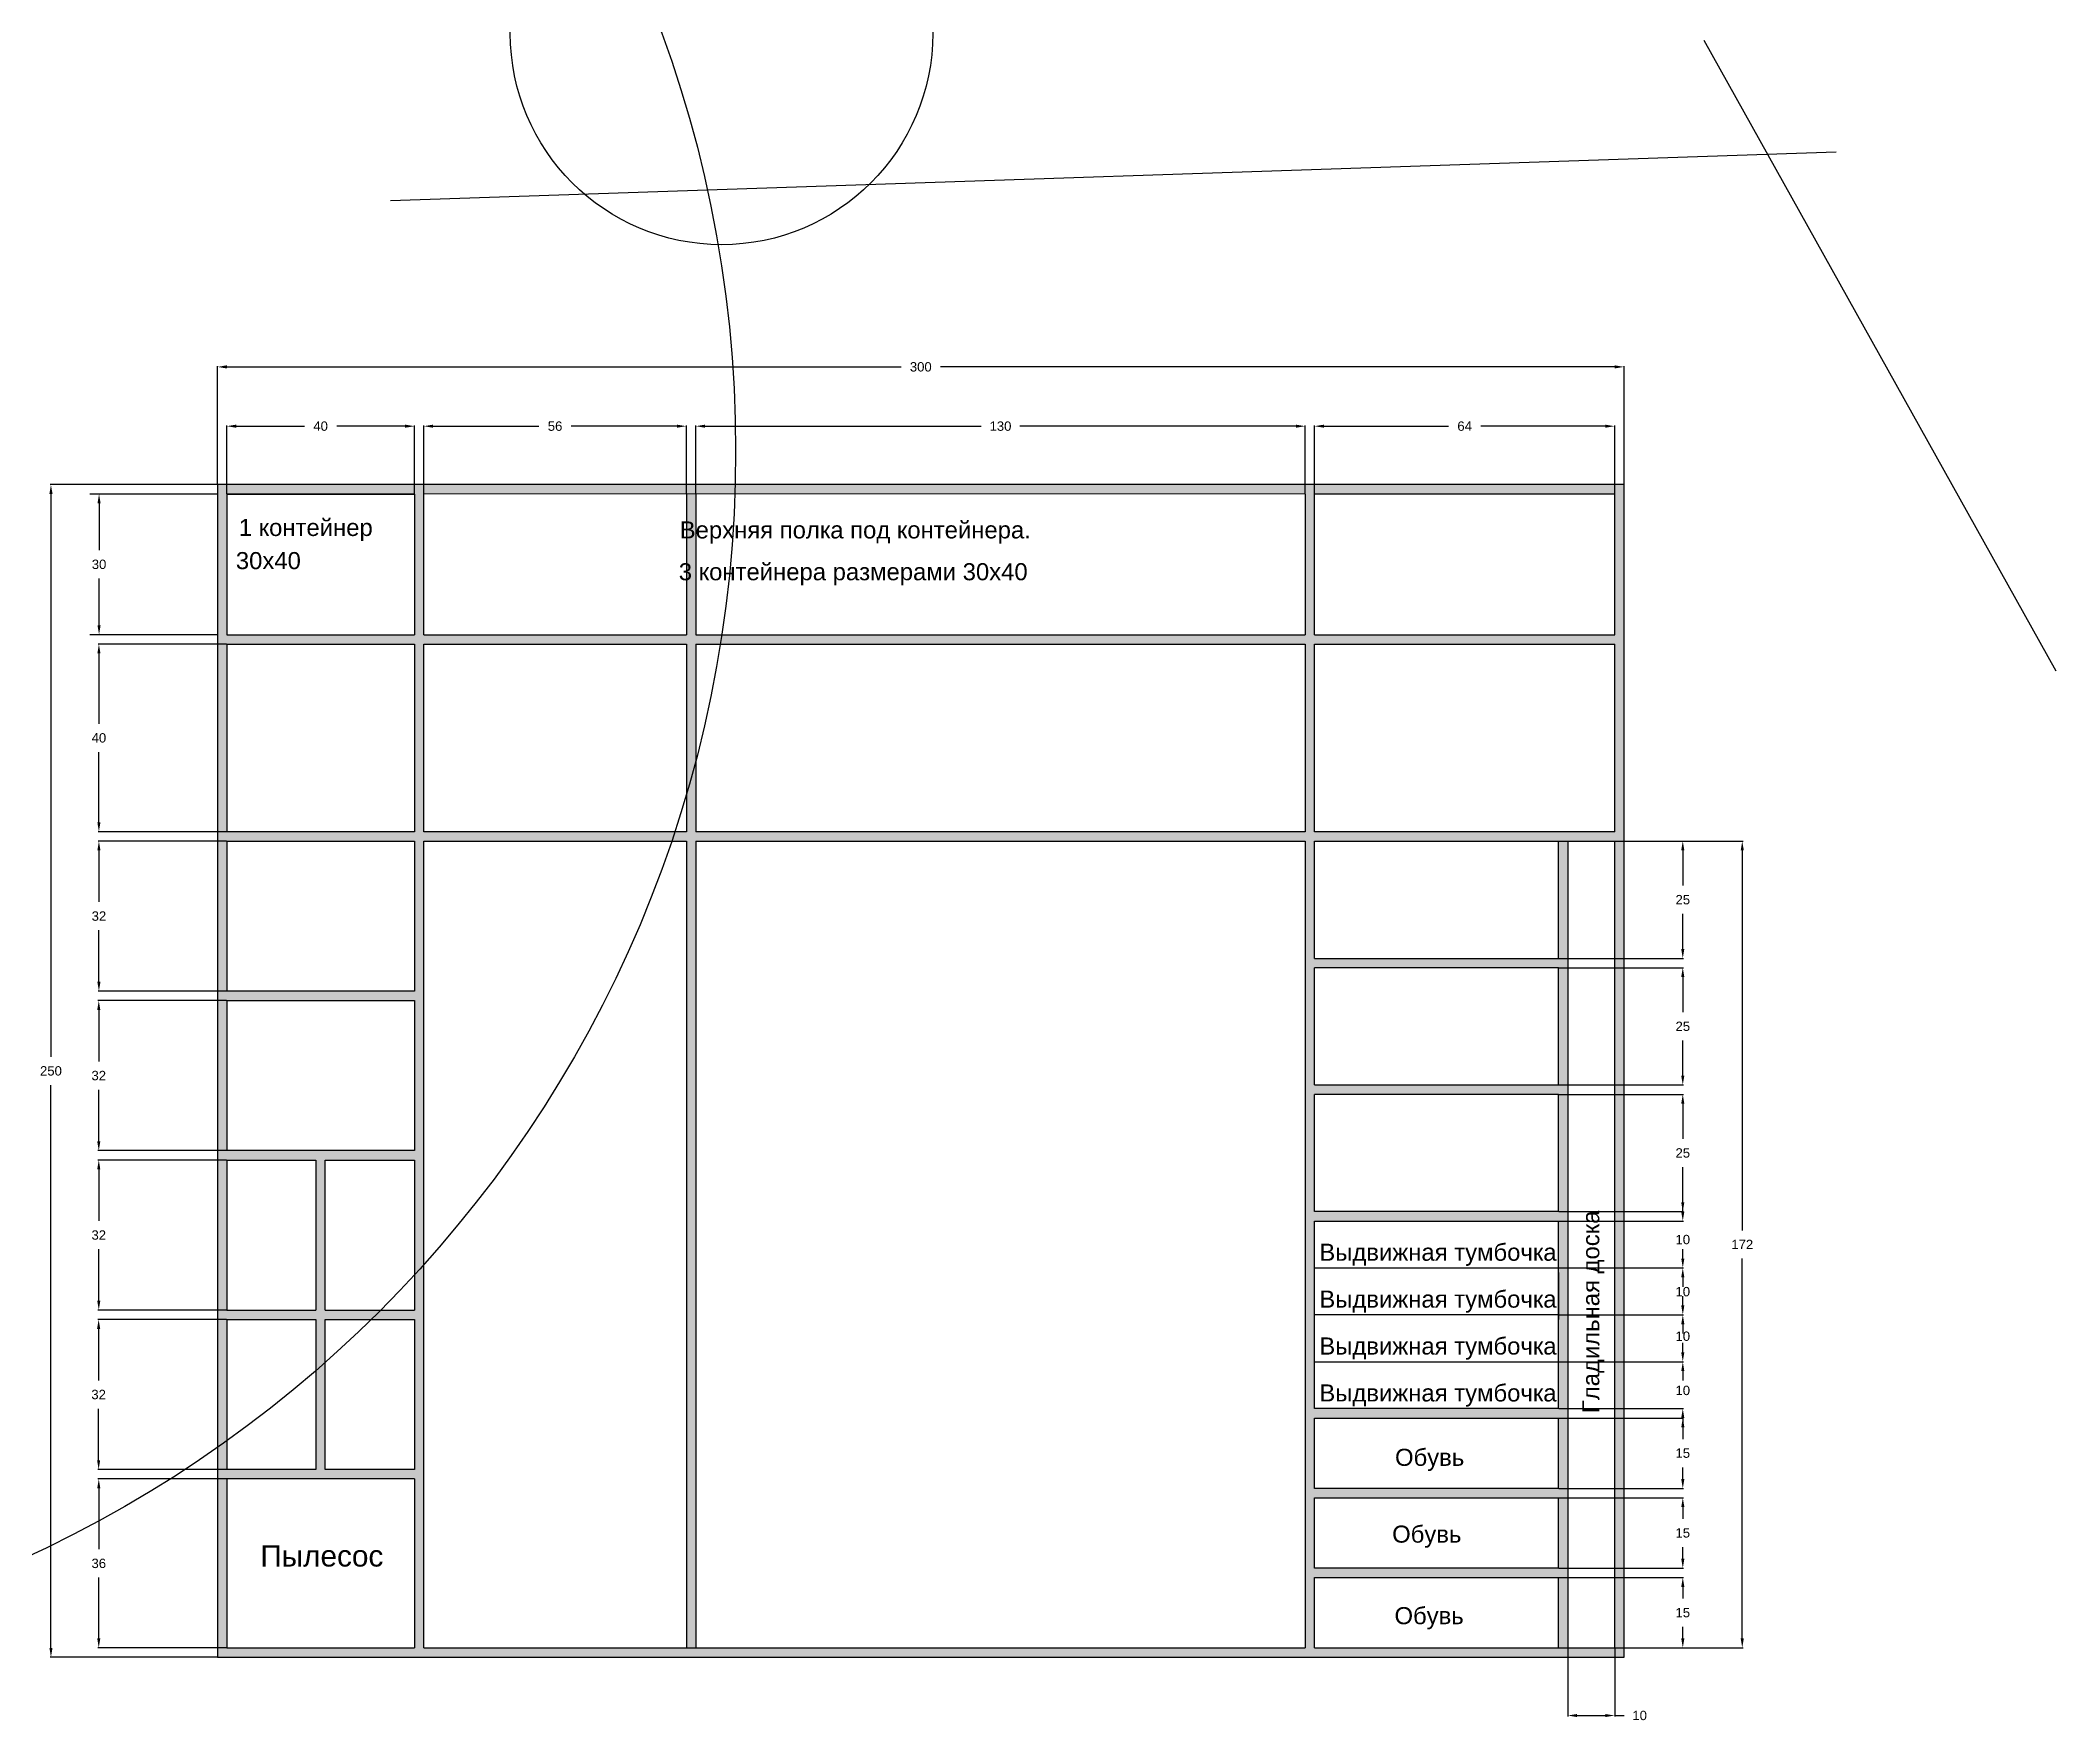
# Model space of a CAD drawing. Header units: inches. Extents: x -408 to 392, y -14 to 516.
# Drawn here: x -37.8 to 392.1, y -13.7 to 344.7 of the extents above; entities that cross this region are included whole.
import ezdxf

# ---------------------------------------------------------------- set-up
doc = ezdxf.new("R2010")
doc.units = ezdxf.units.IN
doc.header["$MEASUREMENT"] = 0
doc.styles.get("Standard").update_dxf_attribs({"font": 'arial.ttf'})
doc.dimstyles.get("Standard").update_dxf_attribs({"dimtxt": 0.18, "dimasz": 0.18, "dimexe": 0.18, "dimexo": 0.0625, "dimgap": 0.09, "dimtad": 0, "dimtih": 1, "dimtoh": 1, "dimdec": 4, "dimzin": 0, "dimdsep": 46, "dimtxsty": 'Standard', "dimcen": 0.09, "dimadec": 0, "dimazin": 0, "dimtfac": 1, "dimtdec": 4, "dimtofl": 0, "dimtmove": 0, "dimatfit": 3, "dimfxl": 1, "dimtolj": 1, "dimtzin": 0, "dimarcsym": 0})

msp = doc.modelspace()

# ---------------------------------------------------------------- texts
for s, height, p in [('1 контейнер ', 3.642, (4.54, 239.05)), ('Верхняя полка под контейнера. ', 3.642, (98.59, 238.53)), ('30х40 ', 3.642, (3.92, 231.98)), ('3 контейнера размерами 30х40 ', 3.642, (98.39, 229.61)), ('Выдвижная тумбочка', 3.642, (235.01, 84.53)), ('Выдвижная тумбочка', 3.642, (235.01, 74.53)), ('Выдвижная тумбочка', 3.642, (235.01, 64.53)), ('Выдвижная тумбочка', 3.642, (235.01, 54.53)), ('Обувь', 3.642, (251.15, 40.8)), ('Обувь', 3.642, (250.54, 24.43)), ('Пылесос', 4.544, (9.14, 19.33)), ('Обувь', 3.642, (251.04, 7.04))]:
    msp.add_text(s, height=height).set_placement(p)
msp.add_text('Гладильная доска', height=3.642, rotation=90).set_placement((294.72, 52.04))

# ---------------------------------------------------------------- blocks, each defined once
blk = doc.blocks.new('*D10')
at = {"color": 0, "lineweight": -2, "transparency": 16777216}
for p, q in [((-0.06, 250), (-35.7, 250)), ((-35.52, 248), (-35.52, 128.02)), ((-35.52, 2), (-35.52, 121.98)), ((-0.06, 0), (-35.7, 0))]:
    blk.add_line(p, q, dxfattribs=at)
at = {"color": 0, "transparency": 16777216}
for points in [[(-35.85, 248), (-35.18, 248), (-35.52, 250)], [(-35.85, 2), (-35.18, 2), (-35.52, 0)]]:
    blk.add_solid(points, dxfattribs=at)
at = {"layer": 'Defpoints', "color": 0, "transparency": 16777216}
for p in [(0, 250), (-35.52, 0), (0, 0)]:
    blk.add_point(p, dxfattribs=at)
at = {"color": 0, "transparency": 16777216, "insert": (-35.52, 125), "char_height": 2, "attachment_point": 5}
blk.add_mtext('\\A1;250', dxfattribs=at)
blk = doc.blocks.new('*D9')
at = {"color": 0, "lineweight": -2, "transparency": 16777216}
for p, q in [((1.94, 38), (-25.5, 38)), ((-25.32, 36), (-25.32, 23.02)), ((-25.32, 4), (-25.32, 16.98)), ((1.94, 2), (-25.5, 2))]:
    blk.add_line(p, q, dxfattribs=at)
at = {"color": 0, "transparency": 16777216}
for points in [[(-25.65, 36), (-24.99, 36), (-25.32, 38)], [(-25.65, 4), (-24.99, 4), (-25.32, 2)]]:
    blk.add_solid(points, dxfattribs=at)
at = {"layer": 'Defpoints', "color": 0, "transparency": 16777216}
for p in [(-25.32, 38), (2, 38), (2, 2)]:
    blk.add_point(p, dxfattribs=at)
at = {"color": 0, "transparency": 16777216, "insert": (-25.32, 20), "char_height": 2, "attachment_point": 5}
blk.add_mtext('\\A1;36', dxfattribs=at)
blk = doc.blocks.new('*D8')
at = {"color": 0, "lineweight": -2, "transparency": 16777216}
for p, q in [((1.94, 72), (-25.53, 72)), ((-25.35, 70), (-25.35, 59.02)), ((-25.35, 42), (-25.35, 52.98)), ((1.94, 40), (-25.53, 40))]:
    blk.add_line(p, q, dxfattribs=at)
at = {"color": 0, "transparency": 16777216}
for points in [[(-25.68, 70), (-25.02, 70), (-25.35, 72)], [(-25.68, 42), (-25.02, 42), (-25.35, 40)]]:
    blk.add_solid(points, dxfattribs=at)
at = {"layer": 'Defpoints', "color": 0, "transparency": 16777216}
for p in [(-25.35, 72), (2, 72), (2, 40)]:
    blk.add_point(p, dxfattribs=at)
at = {"color": 0, "transparency": 16777216, "insert": (-25.35, 56), "char_height": 2, "attachment_point": 5}
blk.add_mtext('\\A1;32', dxfattribs=at)
blk = doc.blocks.new('*D7')
at = {"color": 0, "lineweight": -2, "transparency": 16777216}
for p, q in [((1.94, 106), (-25.5, 106)), ((-25.32, 104), (-25.32, 93.02)), ((-25.32, 76), (-25.32, 86.98)), ((1.94, 74), (-25.5, 74))]:
    blk.add_line(p, q, dxfattribs=at)
at = {"color": 0, "transparency": 16777216}
for points in [[(-25.65, 104), (-24.99, 104), (-25.32, 106)], [(-25.65, 76), (-24.99, 76), (-25.32, 74)]]:
    blk.add_solid(points, dxfattribs=at)
at = {"layer": 'Defpoints', "color": 0, "transparency": 16777216}
for p in [(-25.32, 106), (2, 106), (2, 74)]:
    blk.add_point(p, dxfattribs=at)
at = {"color": 0, "transparency": 16777216, "insert": (-25.32, 90), "char_height": 2, "attachment_point": 5}
blk.add_mtext('\\A1;32', dxfattribs=at)
blk = doc.blocks.new('*D6')
at = {"color": 0, "lineweight": -2, "transparency": 16777216}
for p, q in [((1.94, 140), (-25.5, 140)), ((-25.32, 138), (-25.32, 127.02)), ((-25.32, 110), (-25.32, 120.98)), ((1.94, 108), (-25.5, 108))]:
    blk.add_line(p, q, dxfattribs=at)
at = {"color": 0, "transparency": 16777216}
for points in [[(-25.65, 138), (-24.99, 138), (-25.32, 140)], [(-25.65, 110), (-24.99, 110), (-25.32, 108)]]:
    blk.add_solid(points, dxfattribs=at)
at = {"layer": 'Defpoints', "color": 0, "transparency": 16777216}
for p in [(-25.32, 140), (2, 140), (2, 108)]:
    blk.add_point(p, dxfattribs=at)
at = {"color": 0, "transparency": 16777216, "insert": (-25.32, 124), "char_height": 2, "attachment_point": 5}
blk.add_mtext('\\A1;32', dxfattribs=at)
blk = doc.blocks.new('*D5')
at = {"color": 0, "lineweight": -2, "transparency": 16777216}
for p, q in [((1.94, 174), (-25.47, 174)), ((-25.29, 172), (-25.29, 161.02)), ((-25.29, 144), (-25.29, 154.98)), ((1.94, 142), (-25.47, 142))]:
    blk.add_line(p, q, dxfattribs=at)
at = {"color": 0, "transparency": 16777216}
for points in [[(-25.62, 172), (-24.96, 172), (-25.29, 174)], [(-25.62, 144), (-24.96, 144), (-25.29, 142)]]:
    blk.add_solid(points, dxfattribs=at)
at = {"layer": 'Defpoints', "color": 0, "transparency": 16777216}
for p in [(-25.29, 174), (2, 174), (2, 142)]:
    blk.add_point(p, dxfattribs=at)
at = {"color": 0, "transparency": 16777216, "insert": (-25.29, 158), "char_height": 2, "attachment_point": 5}
blk.add_mtext('\\A1;32', dxfattribs=at)
blk = doc.blocks.new('*D4')
at = {"color": 0, "lineweight": -2, "transparency": 16777216}
for p, q in [((1.94, 216), (-25.47, 216)), ((-25.29, 214), (-25.29, 199.02)), ((-25.29, 178), (-25.29, 192.98)), ((1.94, 176), (-25.47, 176))]:
    blk.add_line(p, q, dxfattribs=at)
at = {"color": 0, "transparency": 16777216}
for points in [[(-25.62, 214), (-24.96, 214), (-25.29, 216)], [(-25.62, 178), (-24.96, 178), (-25.29, 176)]]:
    blk.add_solid(points, dxfattribs=at)
at = {"layer": 'Defpoints', "color": 0, "transparency": 16777216}
for p in [(-25.29, 216), (2, 216), (2, 176)]:
    blk.add_point(p, dxfattribs=at)
at = {"color": 0, "transparency": 16777216, "insert": (-25.29, 196), "char_height": 2, "attachment_point": 5}
blk.add_mtext('\\A1;40', dxfattribs=at)
blk = doc.blocks.new('*D3')
at = {"color": 0, "lineweight": -2, "transparency": 16777216}
for p, q in [((0, 248), (-27.26, 248)), ((-25.26, 246), (-25.26, 236.02)), ((-25.26, 220), (-25.26, 229.98)), ((0, 218), (-27.26, 218))]:
    blk.add_line(p, q, dxfattribs=at)
at = {"color": 0, "transparency": 16777216}
for points in [[(-25.59, 246), (-24.93, 246), (-25.26, 248)], [(-25.59, 220), (-24.93, 220), (-25.26, 218)]]:
    blk.add_solid(points, dxfattribs=at)
at = {"layer": 'Defpoints', "color": 0, "transparency": 16777216}
for p in [(-25.26, 248), (2, 248), (2, 218)]:
    blk.add_point(p, dxfattribs=at)
at = {"color": 0, "transparency": 16777216, "insert": (-25.26, 233), "char_height": 2, "attachment_point": 5}
blk.add_mtext('\\A1;30', dxfattribs=at)
blk = doc.blocks.new('*D11')
at = {"color": 0, "lineweight": -2, "transparency": 16777216}
for p, q in [((0, 250.06), (0, 275.28)), ((300, 250.06), (300, 275.28)), ((2, 275.1), (145.79, 275.1)), ((298, 275.1), (154.21, 275.1))]:
    blk.add_line(p, q, dxfattribs=at)
at = {"color": 0, "transparency": 16777216}
for points in [[(2, 275.44), (2, 274.77), (0, 275.1)], [(298, 275.44), (298, 274.77), (300, 275.1)]]:
    blk.add_solid(points, dxfattribs=at)
at = {"layer": 'Defpoints', "color": 0, "transparency": 16777216}
for p in [(300, 275.1), (0, 250), (300, 250)]:
    blk.add_point(p, dxfattribs=at)
at = {"color": 0, "transparency": 16777216, "insert": (150, 275.1), "char_height": 2, "attachment_point": 5}
blk.add_mtext('\\A1;300', dxfattribs=at)
blk = doc.blocks.new('*D12')
at = {"color": 0, "lineweight": -2, "transparency": 16777216}
for p, q in [((2, 248.06), (2, 262.64)), ((4, 262.46), (18.53, 262.46)), ((40, 262.46), (25.47, 262.46)), ((42, 248.06), (42, 262.64))]:
    blk.add_line(p, q, dxfattribs=at)
at = {"color": 0, "transparency": 16777216}
for points in [[(4, 262.79), (4, 262.13), (2, 262.46)], [(40, 262.79), (40, 262.13), (42, 262.46)]]:
    blk.add_solid(points, dxfattribs=at)
at = {"layer": 'Defpoints', "color": 0, "transparency": 16777216}
for p in [(42, 262.46), (2, 248), (42, 248)]:
    blk.add_point(p, dxfattribs=at)
at = {"color": 0, "transparency": 16777216, "insert": (22, 262.46), "char_height": 2, "attachment_point": 5}
blk.add_mtext('\\A1;40', dxfattribs=at)
blk = doc.blocks.new('*D13')
at = {"color": 0, "lineweight": -2, "transparency": 16777216}
for p, q in [((44, 248.06), (44, 262.64)), ((46, 262.46), (68.57, 262.46)), ((98, 262.46), (75.43, 262.46)), ((100, 248.06), (100, 262.64))]:
    blk.add_line(p, q, dxfattribs=at)
at = {"color": 0, "transparency": 16777216}
for points in [[(46, 262.79), (46, 262.13), (44, 262.46)], [(98, 262.79), (98, 262.13), (100, 262.46)]]:
    blk.add_solid(points, dxfattribs=at)
at = {"layer": 'Defpoints', "color": 0, "transparency": 16777216}
for p in [(100, 262.46), (44, 248), (100, 248)]:
    blk.add_point(p, dxfattribs=at)
at = {"color": 0, "transparency": 16777216, "insert": (72, 262.46), "char_height": 2, "attachment_point": 5}
blk.add_mtext('\\A1;56', dxfattribs=at)
blk = doc.blocks.new('*D14')
at = {"color": 0, "lineweight": -2, "transparency": 16777216}
for p, q in [((102, 248.06), (102, 262.64)), ((104, 262.46), (162.89, 262.46)), ((230, 262.46), (171.11, 262.46)), ((232, 248.06), (232, 262.64))]:
    blk.add_line(p, q, dxfattribs=at)
at = {"color": 0, "transparency": 16777216}
for points in [[(104, 262.79), (104, 262.13), (102, 262.46)], [(230, 262.79), (230, 262.13), (232, 262.46)]]:
    blk.add_solid(points, dxfattribs=at)
at = {"layer": 'Defpoints', "color": 0, "transparency": 16777216}
for p in [(232, 262.46), (102, 248), (232, 248)]:
    blk.add_point(p, dxfattribs=at)
at = {"color": 0, "transparency": 16777216, "insert": (167, 262.46), "char_height": 2, "attachment_point": 5}
blk.add_mtext('\\A1;130', dxfattribs=at)
blk = doc.blocks.new('*D15')
at = {"color": 0, "lineweight": -2, "transparency": 16777216}
for p, q in [((234, 248.06), (234, 262.64)), ((236, 262.46), (262.57, 262.46)), ((296, 262.46), (269.43, 262.46)), ((298, 248.06), (298, 262.64))]:
    blk.add_line(p, q, dxfattribs=at)
at = {"color": 0, "transparency": 16777216}
for points in [[(236, 262.79), (236, 262.13), (234, 262.46)], [(296, 262.79), (296, 262.13), (298, 262.46)]]:
    blk.add_solid(points, dxfattribs=at)
at = {"layer": 'Defpoints', "color": 0, "transparency": 16777216}
for p in [(298, 262.46), (234, 248), (298, 248)]:
    blk.add_point(p, dxfattribs=at)
at = {"color": 0, "transparency": 16777216, "insert": (266, 262.46), "char_height": 2, "attachment_point": 5}
blk.add_mtext('\\A1;64', dxfattribs=at)
blk = doc.blocks.new('*D16')
at = {"color": 0, "lineweight": -2, "transparency": 16777216}
for p, q in [((288, 1.94), (288, -12.61)), ((298, 1.94), (298, -12.61)), ((290, -12.43), (296, -12.43)), ((298, -12.43), (300, -12.43))]:
    blk.add_line(p, q, dxfattribs=at)
at = {"color": 0, "transparency": 16777216}
for points in [[(290, -12.1), (290, -12.76), (288, -12.43)], [(296, -12.1), (296, -12.76), (298, -12.43)]]:
    blk.add_solid(points, dxfattribs=at)
at = {"layer": 'Defpoints', "color": 0, "transparency": 16777216}
for p in [(288, 2), (298, 2), (298, -12.43)]:
    blk.add_point(p, dxfattribs=at)
at = {"color": 0, "transparency": 16777216, "insert": (303.33, -12.43), "char_height": 2, "attachment_point": 5}
blk.add_mtext('\\A1;10', dxfattribs=at)
blk = doc.blocks.new('*D17')
at = {"color": 0, "lineweight": -2, "transparency": 16777216}
for p, q in [((298.06, 174), (325.39, 174)), ((325.21, 172), (325.21, 91)), ((325.21, 4), (325.21, 85)), ((298.06, 2), (325.39, 2))]:
    blk.add_line(p, q, dxfattribs=at)
at = {"color": 0, "transparency": 16777216}
for points in [[(324.88, 172), (325.55, 172), (325.21, 174)], [(324.88, 4), (325.55, 4), (325.21, 2)]]:
    blk.add_solid(points, dxfattribs=at)
at = {"layer": 'Defpoints', "color": 0, "transparency": 16777216}
for p in [(298, 174), (298, 2), (325.21, 2)]:
    blk.add_point(p, dxfattribs=at)
at = {"color": 0, "transparency": 16777216, "insert": (325.21, 88), "char_height": 2, "attachment_point": 5}
blk.add_mtext('\\A1;172', dxfattribs=at)
blk = doc.blocks.new('*D18')
at = {"color": 0, "lineweight": -2, "transparency": 16777216}
for p, q in [((286.06, 174), (312.71, 174)), ((312.53, 172), (312.53, 164.52)), ((312.53, 151), (312.53, 158.48)), ((286.06, 149), (312.71, 149))]:
    blk.add_line(p, q, dxfattribs=at)
at = {"color": 0, "transparency": 16777216}
for points in [[(312.19, 172), (312.86, 172), (312.53, 174)], [(312.19, 151), (312.86, 151), (312.53, 149)]]:
    blk.add_solid(points, dxfattribs=at)
at = {"layer": 'Defpoints', "color": 0, "transparency": 16777216}
for p in [(286, 174), (286, 149), (312.53, 149)]:
    blk.add_point(p, dxfattribs=at)
at = {"color": 0, "transparency": 16777216, "insert": (312.53, 161.5), "char_height": 2, "attachment_point": 5}
blk.add_mtext('\\A1;25', dxfattribs=at)
blk = doc.blocks.new('*D19')
at = {"color": 0, "lineweight": -2, "transparency": 16777216}
for p, q in [((286.06, 147), (312.71, 147)), ((312.53, 145), (312.53, 137.52)), ((312.53, 124), (312.53, 131.48)), ((286.06, 122), (312.71, 122))]:
    blk.add_line(p, q, dxfattribs=at)
at = {"color": 0, "transparency": 16777216}
for points in [[(312.19, 145), (312.86, 145), (312.53, 147)], [(312.19, 124), (312.86, 124), (312.53, 122)]]:
    blk.add_solid(points, dxfattribs=at)
at = {"layer": 'Defpoints', "color": 0, "transparency": 16777216}
for p in [(286, 147), (286, 122), (312.53, 122)]:
    blk.add_point(p, dxfattribs=at)
at = {"color": 0, "transparency": 16777216, "insert": (312.53, 134.5), "char_height": 2, "attachment_point": 5}
blk.add_mtext('\\A1;25', dxfattribs=at)
blk = doc.blocks.new('*D20')
at = {"color": 0, "lineweight": -2, "transparency": 16777216}
for p, q in [((286.06, 120), (312.71, 120)), ((312.53, 118), (312.53, 110.52)), ((312.53, 97), (312.53, 104.48)), ((286.06, 95), (312.71, 95))]:
    blk.add_line(p, q, dxfattribs=at)
at = {"color": 0, "transparency": 16777216}
for points in [[(312.19, 118), (312.86, 118), (312.53, 120)], [(312.19, 97), (312.86, 97), (312.53, 95)]]:
    blk.add_solid(points, dxfattribs=at)
at = {"layer": 'Defpoints', "color": 0, "transparency": 16777216}
for p in [(286, 120), (286, 95), (312.53, 95)]:
    blk.add_point(p, dxfattribs=at)
at = {"color": 0, "transparency": 16777216, "insert": (312.53, 107.5), "char_height": 2, "attachment_point": 5}
blk.add_mtext('\\A1;25', dxfattribs=at)
blk = doc.blocks.new('*D21')
at = {"color": 0, "lineweight": -2, "transparency": 16777216}
for p, q in [((312.53, 95), (312.53, 97)), ((286.06, 93), (312.71, 93)), ((286.06, 83), (312.71, 83)), ((312.53, 81), (312.53, 79))]:
    blk.add_line(p, q, dxfattribs=at)
at = {"color": 0, "transparency": 16777216}
for points in [[(312.2, 95), (312.86, 95), (312.53, 93)], [(312.2, 81), (312.86, 81), (312.53, 83)]]:
    blk.add_solid(points, dxfattribs=at)
at = {"layer": 'Defpoints', "color": 0, "transparency": 16777216}
for p in [(286, 93), (286, 83), (312.53, 83)]:
    blk.add_point(p, dxfattribs=at)
at = {"color": 0, "transparency": 16777216, "insert": (312.53, 89.04), "char_height": 2, "attachment_point": 5}
blk.add_mtext('\\A1;10', dxfattribs=at)
blk = doc.blocks.new('*D22')
at = {"color": 0, "lineweight": -2, "transparency": 16777216}
for p, q in [((312.53, 85), (312.53, 87)), ((286.12, 83), (312.71, 83)), ((286.06, 73), (312.71, 73)), ((312.53, 71), (312.53, 69))]:
    blk.add_line(p, q, dxfattribs=at)
at = {"color": 0, "transparency": 16777216}
for points in [[(312.2, 85), (312.86, 85), (312.53, 83)], [(312.2, 71), (312.86, 71), (312.53, 73)]]:
    blk.add_solid(points, dxfattribs=at)
at = {"layer": 'Defpoints', "color": 0, "transparency": 16777216}
for p in [(286.06, 83), (312.53, 83), (286, 73)]:
    blk.add_point(p, dxfattribs=at)
at = {"color": 0, "transparency": 16777216, "insert": (312.53, 77.93), "char_height": 2, "attachment_point": 5}
blk.add_mtext('\\A1;10', dxfattribs=at)
blk = doc.blocks.new('*D23')
at = {"color": 0, "lineweight": -2, "transparency": 16777216}
for p, q in [((312.53, 75), (312.53, 77)), ((286.06, 73), (312.71, 73)), ((286.06, 63), (312.71, 63)), ((312.53, 61), (312.53, 59))]:
    blk.add_line(p, q, dxfattribs=at)
at = {"color": 0, "transparency": 16777216}
for points in [[(312.2, 75), (312.86, 75), (312.53, 73)], [(312.2, 61), (312.86, 61), (312.53, 63)]]:
    blk.add_solid(points, dxfattribs=at)
at = {"layer": 'Defpoints', "color": 0, "transparency": 16777216}
for p in [(286, 73), (312.53, 73), (286, 63)]:
    blk.add_point(p, dxfattribs=at)
at = {"color": 0, "transparency": 16777216, "insert": (312.53, 68.43), "char_height": 2, "attachment_point": 5}
blk.add_mtext('\\A1;10', dxfattribs=at)
blk = doc.blocks.new('*D24')
at = {"color": 0, "lineweight": -2, "transparency": 16777216}
for p, q in [((312.53, 65), (312.53, 67)), ((286.12, 63), (312.71, 63)), ((286.06, 53), (312.71, 53)), ((312.53, 51), (312.53, 49))]:
    blk.add_line(p, q, dxfattribs=at)
at = {"color": 0, "transparency": 16777216}
for points in [[(312.2, 65), (312.86, 65), (312.53, 63)], [(312.2, 51), (312.86, 51), (312.53, 53)]]:
    blk.add_solid(points, dxfattribs=at)
at = {"layer": 'Defpoints', "color": 0, "transparency": 16777216}
for p in [(286.06, 63), (312.53, 63), (286, 53)]:
    blk.add_point(p, dxfattribs=at)
at = {"color": 0, "transparency": 16777216, "insert": (312.53, 56.87), "char_height": 2, "attachment_point": 5}
blk.add_mtext('\\A1;10', dxfattribs=at)
blk = doc.blocks.new('*D25')
at = {"color": 0, "lineweight": -2, "transparency": 16777216}
for p, q in [((286.06, 51), (312.71, 51)), ((312.53, 49), (312.53, 46.52)), ((312.53, 38), (312.53, 40.48)), ((286.06, 36), (312.71, 36))]:
    blk.add_line(p, q, dxfattribs=at)
at = {"color": 0, "transparency": 16777216}
for points in [[(312.2, 49), (312.87, 49), (312.53, 51)], [(312.2, 38), (312.87, 38), (312.53, 36)]]:
    blk.add_solid(points, dxfattribs=at)
at = {"layer": 'Defpoints', "color": 0, "transparency": 16777216}
for p in [(286, 51), (286, 36), (312.53, 36)]:
    blk.add_point(p, dxfattribs=at)
at = {"color": 0, "transparency": 16777216, "insert": (312.53, 43.5), "char_height": 2, "attachment_point": 5}
blk.add_mtext('\\A1;15', dxfattribs=at)
blk = doc.blocks.new('*D26')
at = {"color": 0, "lineweight": -2, "transparency": 16777216}
for p, q in [((286.06, 34), (312.71, 34)), ((312.53, 32), (312.53, 29.52)), ((312.53, 21), (312.53, 23.48)), ((286.06, 19), (312.71, 19))]:
    blk.add_line(p, q, dxfattribs=at)
at = {"color": 0, "transparency": 16777216}
for points in [[(312.2, 32), (312.87, 32), (312.53, 34)], [(312.2, 21), (312.87, 21), (312.53, 19)]]:
    blk.add_solid(points, dxfattribs=at)
at = {"layer": 'Defpoints', "color": 0, "transparency": 16777216}
for p in [(286, 34), (286, 19), (312.53, 19)]:
    blk.add_point(p, dxfattribs=at)
at = {"color": 0, "transparency": 16777216, "insert": (312.53, 26.5), "char_height": 2, "attachment_point": 5}
blk.add_mtext('\\A1;15', dxfattribs=at)
blk = doc.blocks.new('*D27')
at = {"color": 0, "lineweight": -2, "transparency": 16777216}
for p, q in [((286.06, 17), (312.71, 17)), ((312.53, 15), (312.53, 12.52)), ((312.53, 4), (312.53, 6.48)), ((286.06, 2), (312.71, 2))]:
    blk.add_line(p, q, dxfattribs=at)
at = {"color": 0, "transparency": 16777216}
for points in [[(312.2, 15), (312.87, 15), (312.53, 17)], [(312.2, 4), (312.87, 4), (312.53, 2)]]:
    blk.add_solid(points, dxfattribs=at)
at = {"layer": 'Defpoints', "color": 0, "transparency": 16777216}
for p in [(286, 17), (286, 2), (312.53, 2)]:
    blk.add_point(p, dxfattribs=at)
at = {"color": 0, "transparency": 16777216, "insert": (312.53, 9.5), "char_height": 2, "attachment_point": 5}
blk.add_mtext('\\A1;15', dxfattribs=at)

# ---------------------------------------------------------------- dimensions: what is measured, and where the dimension line sits
for base, p1, p2, picture, middle in [((300, 275.1), (0, 250), (300, 250), '*D11', (150, 275.1)), ((42, 262.46), (2, 248), (42, 248), '*D12', (22, 262.46)), ((100, 262.46), (44, 248), (100, 248), '*D13', (72, 262.46)), ((232, 262.46), (102, 248), (232, 248), '*D14', (167, 262.46)), ((298, 262.46), (234, 248), (298, 248), '*D15', (266, 262.46)), ((298, -12.43), (288, 2), (298, 2), '*D16', (303.33, -12.43))]:
    dim = msp.add_linear_dim(base=base, p1=p1, p2=p2, dimstyle='Standard', override={"dimtxt": 2, "dimasz": 2, "dimgap": 2, "dimdec": 0})
    dim.commit()
    dim.dimension.update_dxf_attribs({"geometry": picture, "text_midpoint": middle})
for base, p1, p2, picture, middle in [((-35.52, 0), (0, 250), (0, 0), '*D10', (-35.52, 125)), ((312.53, 83), (286, 93), (286, 83), '*D21', (312.53, 89.04)), ((312.53, 83), (286, 73), (286.06, 83), '*D22', (312.53, 77.93)), ((312.53, 73), (286, 63), (286, 73), '*D23', (312.53, 68.43)), ((312.53, 63), (286, 53), (286.06, 63), '*D24', (312.53, 56.87))]:
    dim = msp.add_linear_dim(base=base, p1=p1, p2=p2, angle=90, dimstyle='Standard', override={"dimtxt": 2, "dimasz": 2, "dimgap": 2, "dimdec": 0})
    dim.commit()
    dim.dimension.update_dxf_attribs({"geometry": picture, "text_midpoint": middle, "dimtype": 160})
for base, p1, p2, override, picture, middle in [((-25.26, 248), (2, 218), (2, 248), {"dimtxt": 2, "dimasz": 2, "dimexe": 2, "dimexo": 2, "dimgap": 2, "dimdec": 0}, '*D3', (-25.26, 233)), ((-25.29, 216), (2, 176), (2, 216), {"dimtxt": 2, "dimasz": 2, "dimgap": 2, "dimdec": 0}, '*D4', (-25.29, 196)), ((-25.29, 174), (2, 142), (2, 174), {"dimtxt": 2, "dimasz": 2, "dimgap": 2, "dimdec": 0}, '*D5', (-25.29, 158)), ((312.53, 149), (286, 174), (286, 149), {"dimtxt": 2, "dimasz": 2, "dimgap": 2, "dimdec": 0}, '*D18', (312.53, 161.5)), ((325.21, 2), (298, 174), (298, 2), {"dimtxt": 2, "dimasz": 2, "dimgap": 2, "dimdec": 0}, '*D17', (325.21, 88)), ((312.53, 122), (286, 147), (286, 122), {"dimtxt": 2, "dimasz": 2, "dimgap": 2, "dimdec": 0}, '*D19', (312.53, 134.5)), ((-25.32, 140), (2, 108), (2, 140), {"dimtxt": 2, "dimasz": 2, "dimgap": 2, "dimdec": 0}, '*D6', (-25.32, 124)), ((312.53, 95), (286, 120), (286, 95), {"dimtxt": 2, "dimasz": 2, "dimgap": 2, "dimdec": 0}, '*D20', (312.53, 107.5)), ((-25.32, 106), (2, 74), (2, 106), {"dimtxt": 2, "dimasz": 2, "dimgap": 2, "dimdec": 0}, '*D7', (-25.32, 90)), ((-25.35, 72), (2, 40), (2, 72), {"dimtxt": 2, "dimasz": 2, "dimgap": 2, "dimdec": 0}, '*D8', (-25.35, 56)), ((312.53, 36), (286, 51), (286, 36), {"dimtxt": 2, "dimasz": 2, "dimgap": 2, "dimdec": 0}, '*D25', (312.53, 43.5)), ((-25.32, 38), (2, 2), (2, 38), {"dimtxt": 2, "dimasz": 2, "dimgap": 2, "dimdec": 0}, '*D9', (-25.32, 20)), ((312.53, 19), (286, 34), (286, 19), {"dimtxt": 2, "dimasz": 2, "dimgap": 2, "dimdec": 0}, '*D26', (312.53, 26.5)), ((312.53, 2), (286, 17), (286, 2), {"dimtxt": 2, "dimasz": 2, "dimgap": 2, "dimdec": 0}, '*D27', (312.53, 9.5))]:
    dim = msp.add_linear_dim(base=base, p1=p1, p2=p2, angle=90, dimstyle='Standard', override=override)
    dim.commit()
    dim.dimension.update_dxf_attribs({"geometry": picture, "text_midpoint": middle})

# ---------------------------------------------------------------- hatches: boundary and pattern name
h = msp.add_hatch(color=256)
h.dxf.hatch_style = 1
h.paths.add_polyline_path([(300, 250), (0, 250), (0, 0), (300, 0)])
h.paths.add_polyline_path([(42, 216), (42, 176), (2, 176), (2, 216)], flags=16)
h.paths.add_polyline_path([(2, 218), (2, 248), (42, 248), (42, 218)], flags=16)
h.paths.add_polyline_path([(44, 216), (100, 216), (100, 176), (44, 176)], flags=16)
h.paths.add_polyline_path([(44, 218), (44, 248), (232, 248.06), (232, 218), (102, 218), (102, 248.02), (100, 248.02), (100, 218)], flags=16)
h.paths.add_polyline_path([(42, 174), (42, 142), (2, 142), (2, 174)], flags=16)
h.paths.add_polyline_path([(44, 174), (100, 174), (100, 2), (102, 2), (102, 174), (232, 174), (232, 2), (44, 2)], flags=16)
h.paths.add_polyline_path([(42, 140), (42, 108), (2, 108), (2, 140)], flags=16)
h.paths.add_polyline_path([(102, 216), (232, 216), (232, 176), (102, 176)], flags=16)
h.paths.add_polyline_path([(21, 106), (21, 74), (2, 74), (2, 106)], flags=16)
h.paths.add_polyline_path([(23, 106), (42, 106), (42, 74), (23, 74)], flags=16)
h.paths.add_polyline_path([(21, 72), (21, 40), (2, 40), (2, 72)], flags=16)
h.paths.add_polyline_path([(23, 72), (42, 72), (42, 40), (23, 40)], flags=16)
h.paths.add_polyline_path([(42, 38), (42, 2), (2, 2), (2, 38)], flags=16)
h.paths.add_polyline_path([(234, 216), (298, 216), (298, 176), (234, 176)], flags=16)
h.paths.add_polyline_path([(234, 218), (234, 248), (298, 248), (298, 218)], flags=16)
h.paths.add_polyline_path([(234, 174), (286, 174), (286, 149), (234, 149)], flags=16)
h.paths.add_polyline_path([(234, 147), (286, 147), (286, 122), (234, 122)], flags=16)
h.paths.add_polyline_path([(234, 120), (286, 120), (286, 95), (234, 95)], flags=16)
h.paths.add_polyline_path([(234, 93), (286, 93), (286, 53), (234, 53)], flags=16)
h.paths.add_polyline_path([(234, 51), (286, 51), (286, 36), (234, 36)], flags=16)
h.paths.add_polyline_path([(288, 174), (298, 174), (298, 2), (288, 2)], flags=16)
h.paths.add_polyline_path([(234, 34), (286, 34), (286, 19), (234, 19)], flags=16)
h.paths.add_polyline_path([(234, 17), (286, 17), (286, 2), (234, 2)], flags=16)
h.paths.add_polyline_path([(3.37, 236.87), (35.7, 236.87), (35.7, 243.87), (3.37, 243.87)], flags=8)
h.paths.add_polyline_path([(2.99, 230.99), (20.13, 230.99), (20.13, 236.57), (2.99, 236.57)], flags=8)
h.paths.add_polyline_path([(97.23, 227.43), (175.39, 227.43), (175.39, 234.43), (97.23, 234.43)], flags=8)
h.paths.add_polyline_path([(97.42, 236.36), (176.06, 236.36), (176.06, 243.34), (97.42, 243.34)], flags=8)
h.paths.add_polyline_path([(296.56, 50.94), (296.56, 96.32), (289.98, 96.32), (289.98, 50.94)], flags=8)
h.paths.add_polyline_path([(249.84, 4.77), (267.01, 4.77), (267.01, 11.97), (249.84, 11.97)], flags=8)
h.paths.add_polyline_path([(249.34, 22.16), (266.51, 22.16), (266.51, 29.36), (249.34, 29.36)], flags=8)
h.paths.add_polyline_path([(249.95, 38.53), (267.12, 38.53), (267.12, 45.73), (249.95, 45.73)], flags=8)
h.paths.add_polyline_path([(233.81, 52.26), (286.81, 52.26), (286.81, 59.46), (233.81, 59.46)], flags=24)
h.paths.add_polyline_path([(233.81, 62.26), (286.81, 62.26), (286.81, 69.46), (233.81, 69.46)], flags=24)
h.paths.add_polyline_path([(233.81, 72.26), (286.81, 72.26), (286.81, 79.46), (233.81, 79.46)], flags=24)
h.paths.add_polyline_path([(233.81, 82.26), (286.81, 82.26), (286.81, 89.46), (233.81, 89.46)], flags=24)
h.paths.add_polyline_path([(7.99, 18.1), (36.54, 18.1), (36.54, 25.03), (7.99, 25.03)], flags=8)

# ---------------------------------------------------------------- linework, layer by layer
for p, q in [((317.03, 344.73), (392.06, 210.33)), ((36.93, 310.57), (345.26, 320.97)), ((300, 250), (0, 250)), ((0, 250), (0, 0)), ((300, 0), (300, 250)), ((2, 248), (2, 218)), ((2, 248), (42, 248)), ((42, 248), (2, 248)), ((42, 248), (42, 218)), ((232, 248.06), (44, 248)), ((44, 218), (44, 248)), ((100, 248), (100, 218)), ((102, 248), (102, 218)), ((232, 248), (232, 218)), ((298, 248), (234, 248)), ((234, 218), (234, 248)), ((298, 218), (298, 248)), ((2, 218), (42, 218)), ((2, 216), (42, 216)), ((2, 216), (2, 176)), ((42, 216), (42, 176)), ((44, 218), (100, 218)), ((44, 176), (44, 216)), ((44, 216), (100, 216)), ((100, 216), (100, 176)), ((102, 218), (232, 218)), ((102, 216), (102, 176)), ((102, 216), (232, 216)), ((232, 216), (232, 176)), ((234, 218), (298, 218)), ((234, 216), (298, 216)), ((234, 176), (234, 216)), ((298, 176), (298, 216)), ((42, 176), (2, 176)), ((2, 174), (42, 174)), ((2, 174), (2, 168)), ((2, 174), (2, 142)), ((42, 174), (42, 142)), ((100, 176), (44, 176)), ((44, 2), (44, 174)), ((44, 174), (100, 174)), ((100, 174), (100, 2)), ((232, 176), (102, 176)), ((102, 174), (102, 2)), ((102, 174), (232, 174)), ((119, 174), (121, 174)), ((232, 174), (232, 2)), ((298, 176), (234, 176)), ((234, 174), (286, 174)), ((234, 149), (234, 174)), ((286, 149), (286, 174)), ((288, 174), (288, 2)), ((288, 174), (298, 174)), ((298, 2), (298, 174)), ((234, 149), (286, 149)), ((286, 147), (234, 147)), ((234, 122), (234, 147)), ((286, 122), (286, 147)), ((42, 142), (2, 142)), ((2, 140), (42, 140)), ((2, 140), (2, 108)), ((42, 140), (42, 108)), ((234, 122), (286, 122)), ((234, 95), (234, 120)), ((286, 120), (234, 120)), ((286, 95), (286, 120)), ((42, 108), (2, 108)), ((2, 106), (21, 106)), ((2, 106), (2, 74)), ((21, 106), (21, 74)), ((23, 106), (42, 106)), ((23, 74), (23, 106)), ((42, 106), (42, 74)), ((286, 95), (234, 95)), ((234, 93), (286, 93)), ((234, 53), (234, 93)), ((234, 53), (234, 93)), ((286, 53), (286, 93)), ((234, 83), (286, 83)), ((286, 82), (286, 72)), ((2, 74), (21, 74)), ((23, 74), (42, 74)), ((2, 72), (21, 72)), ((2, 72), (2, 40)), ((21, 72), (21, 40)), ((23, 40), (23, 72)), ((23, 72), (42, 72)), ((42, 72), (42, 40)), ((286, 73), (234, 73)), ((234, 72), (234, 72)), ((234, 63), (286, 63)), ((286, 53), (234, 53)), ((234, 51), (286, 51)), ((234, 36), (234, 51)), ((234, 36), (234, 51)), ((286, 36), (286, 51)), ((21, 40), (2, 40)), ((42, 40), (23, 40)), ((42, 38), (2, 38)), ((2, 38), (2, 2)), ((42, 38), (42, 2)), ((286, 36), (234, 36)), ((234, 34), (286, 34)), ((234, 19), (234, 34)), ((234, 19), (234, 34)), ((286, 19), (286, 34)), ((286, 19), (234, 19)), ((234, 2), (234, 17)), ((234, 2), (234, 17)), ((234, 17), (286, 17)), ((286, 2), (286, 17)), ((0, 0), (300, 0)), ((2, 2), (42, 2)), ((44, 2), (232, 2)), ((234, 2), (286, 2)), ((288, 2), (298, 2))]:
    msp.add_line(p, q)
for centre, radius in [((-148.83, 257.12), 259.34), ((107.51, 346.21), 45.05)]:
    msp.add_circle(centre, radius)

msp.set_redraw_order([(e.dxf.handle, doc.entitydb.next_handle()) for e in msp.query("TEXT MTEXT ATTDEF DIMENSION ARC_DIMENSION")])  # texts and dimensions are drawn at this point

doc.saveas('drawing.dxf')
